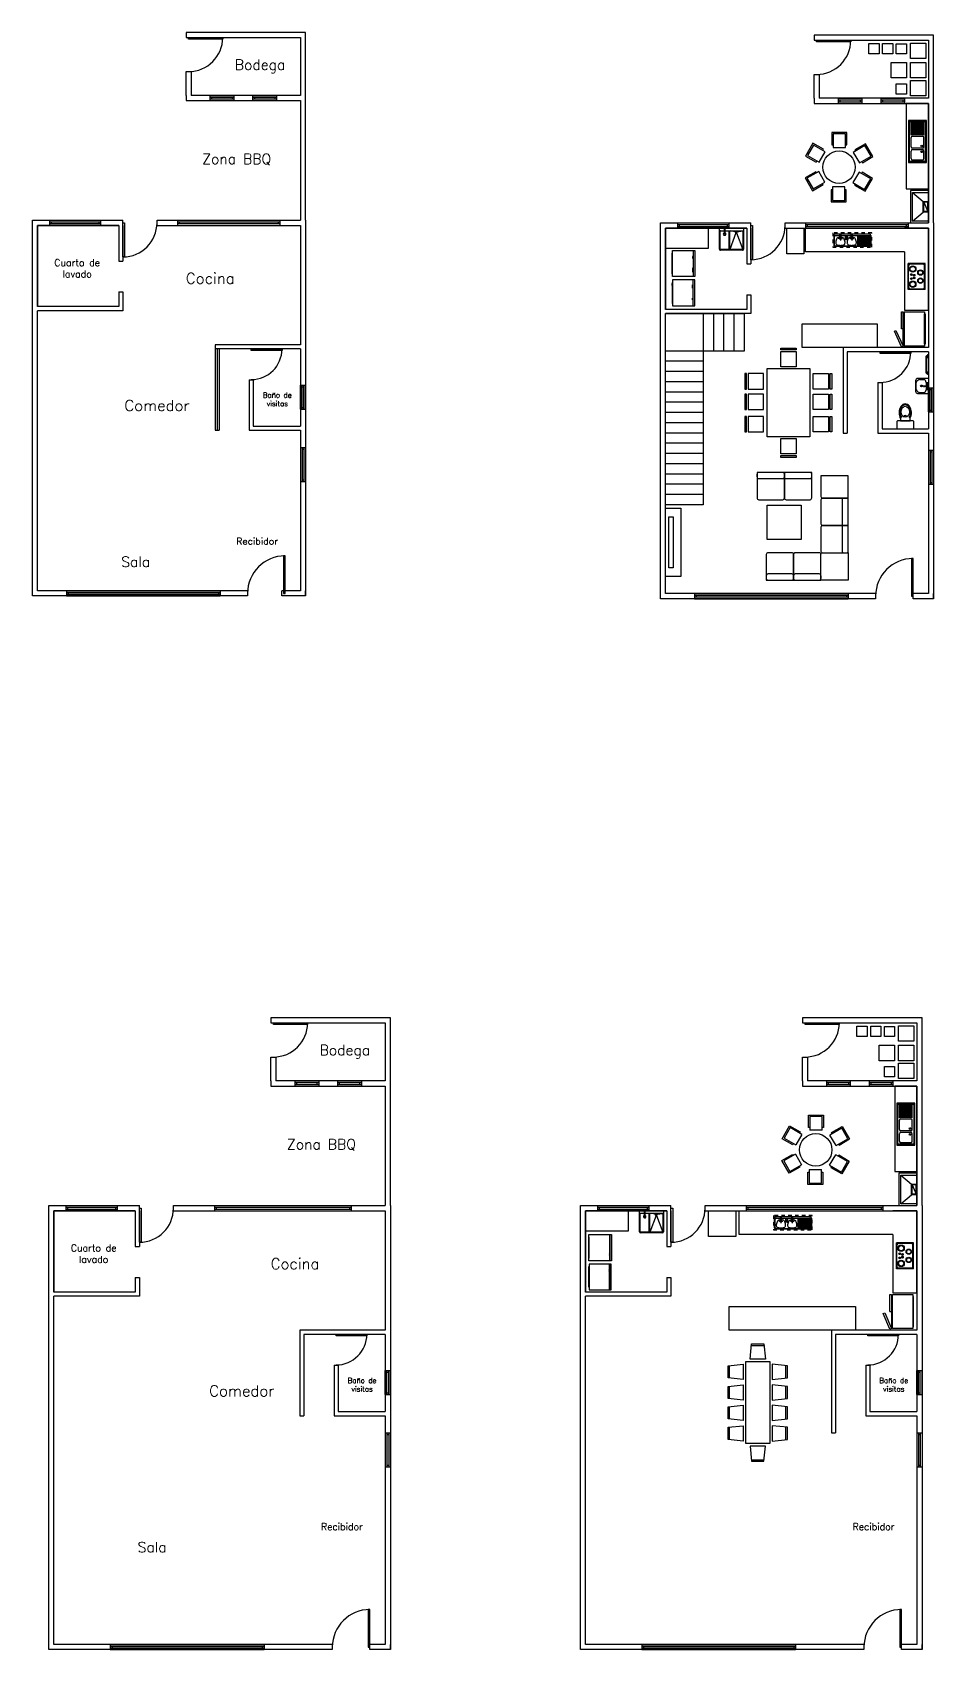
# Model space of a CAD drawing. Extents: x 4.6 to 31, y 7.2 to 54.5.
import ezdxf

# ---------------------------------------------------------------- set-up
doc = ezdxf.new("R2010")
doc.units = 0
doc.header["$MEASUREMENT"] = 0
for name, pattern in [('0', [0]), ('AI9-LType1', [0.879429, 0.586286, -0.293143]), ('DASHED', [19.05, 12.7, -6.35])]:
    doc.linetypes.add(name, pattern=pattern)
for name, color, linetype in [('Cajas bodega', 12, 'Continuous'), ('Gradas', 252, 'Continuous'), ('MUEBLE', 8, 'Continuous'), ('Muebles Comedor', 170, 'Continuous'), ('Muebles Zona BBQ', 42, 'Continuous'), ('Muebles_baño', 211, 'Continuous'), ('Muebles_cocina', 200, 'Continuous'), ('Muebles_cuarto_lavado', 230, 'Continuous'), ('Muebles_sala', 90, 'Continuous'), ('Puertas', 2, 'DASHED'), ('Windows', 140, 'Continuous')]:
    doc.layers.add(name, color=color, linetype=linetype)
doc.styles.add('Nombres_lugares', font='RomanS')

msp = doc.modelspace()

# ---------------------------------------------------------------- texts
at = {"attachment_point": 1, "style": 'Nombres_lugares'}
for s, insert, char_height, width in [('Bodega', (10.552, 53.752), 0.3, 1.77078), ('Zona BBQ', (9.598, 50.994, 0.283), 0.3, 2.36104), ('{\\pqc;Cuarto de lavado}', (5.15, 47.907), 0.2, 1.57403), ('{\\pqc;Cocina}', (8.993, 47.507, 0.283), 0.32, 1.67896), ('{Comedor\\P}', (7.319, 43.785), 0.32, 2.30857), ('{\\pqc;Baño de visitas}', (11.255, 44.004), 0.15, 1.08214), ('{\\pqc;Recibidor}', (10.485, 39.752), 0.2, 1.44286), ('Sala', (7.226, 39.2), 0.3, 0.98377), ('Bodega', (13.035, 24.904, -0.283), 0.3, 1.77078), ('Zona BBQ', (12.08, 22.146), 0.3, 2.36104), ('{\\pqc;Cuarto de lavado}', (5.633, 19.059, -0.283), 0.2, 1.57403), ('{\\pqc;Cocina}', (11.476, 18.659), 0.32, 1.67896), ('{\\pqc;Baño de visitas}', (13.738, 15.156, -0.283), 0.15, 1.08214), ('{\\pqc;Baño de visitas}', (29.303, 15.156), 0.15, 1.08214), ('{Comedor\\P}', (9.802, 14.937, -0.283), 0.32, 2.30857), ('{\\pqc;Recibidor}', (12.968, 10.904, -0.283), 0.2, 1.44286), ('{\\pqc;Recibidor}', (28.533, 10.904), 0.2, 1.44286), ('Sala', (7.708, 10.352, -0.283), 0.3, 0.98377)]:
    msp.add_mtext(s, dxfattribs=dict(at, insert=insert, char_height=char_height, width=width))

# ---------------------------------------------------------------- blocks, each defined once
blk = doc.blocks.new('37')
at = {"color": 0, "linetype": '0'}
for p, q in [((4838.7, 13566.1), (4762.7, 13566.1)), ((4762.7, 13566.1), (4762.7, 13516.1)), ((4764.4, 13560.1), (4764.4, 13522)), ((4832.7, 13564.4), (4768.6, 13564.4)), ((4837, 13560.1), (4837, 13522)), ((4838.7, 13566.1), (4838.7, 13516.1)), ((4838.7, 13516.1), (4762.7, 13516.1)), ((4832.7, 13517.8), (4768.6, 13517.8)), ((4794.4, 13527.8), (4794.3, 13527.9)), ((4794.4, 13523.7), (4794.3, 13523.6)), ((4795, 13527.8), (4795.1, 13527.9)), ((4795, 13523.7), (4795.1, 13523.6)), ((4796.4, 13535.8), (4796.3, 13535.9)), ((4796.4, 13531.7), (4796.3, 13531.6)), ((4797, 13535.8), (4797.1, 13535.9)), ((4797, 13531.7), (4797.1, 13531.6)), ((4804.4, 13535.8), (4804.3, 13535.9)), ((4804.4, 13531.7), (4804.3, 13531.6)), ((4805, 13535.8), (4805.1, 13535.9)), ((4805, 13531.7), (4805.1, 13531.6)), ((4806.4, 13527.8), (4806.3, 13527.9)), ((4806.4, 13523.7), (4806.3, 13523.6)), ((4807, 13527.8), (4807.1, 13527.9)), ((4807, 13523.7), (4807.1, 13523.6))]:
    blk.add_line(p, q, dxfattribs=at)
for centre, radius in [((4788.7, 13552.4), 7.96), ((4788.7, 13552.4), 6.26), ((4812.7, 13552.4), 7.96), ((4812.7, 13552.4), 6.26), ((4778.4, 13529.8), 9.37), ((4778.4, 13529.8), 7.67), ((4794.7, 13525.8), 2.5), ((4794.7, 13525.8), 2.18), ((4796.7, 13533.8), 2.5), ((4796.7, 13533.8), 2.18), ((4804.7, 13533.8), 2.5), ((4804.7, 13533.8), 2.18), ((4806.7, 13525.8), 2.5), ((4806.7, 13525.8), 2.18), ((4823, 13529.8), 9.37), ((4823, 13529.8), 7.67)]:
    blk.add_circle(centre, radius, dxfattribs=at)
for centre, radius, start, end in [((4768.6, 13560.1), 4.25, 90, 180), ((4832.7, 13560.1), 4.25, 0, 90), ((4768.6, 13522), 4.25, 180, 270), ((4817.2, 13525.8), 23, 174.6599, 185.3401), ((4817.2, 13525.8), 22.9, 174.8519, 185.1481), ((4794.7, 13525.8), 2.08, 81.5049, 98.4951), ((4794.7, 13525.8), 2.08, 261.5049, 278.4951), ((4772.1, 13525.8), 22.9, 354.8519, 5.1481), ((4772.1, 13525.8), 23, 354.6599, 5.3401), ((4819.2, 13533.8), 23, 174.6599, 185.3401), ((4819.2, 13533.8), 22.9, 174.8519, 185.1481), ((4796.7, 13533.8), 2.08, 81.5049, 98.4951), ((4796.7, 13533.8), 2.08, 261.5049, 278.4951), ((4774.1, 13533.8), 22.9, 354.8519, 5.1481), ((4774.1, 13533.8), 23, 354.6599, 5.3401), ((4827.2, 13533.8), 23, 174.6599, 185.3401), ((4827.2, 13533.8), 22.9, 174.8519, 185.1481), ((4804.7, 13533.8), 2.08, 81.5049, 98.4951), ((4804.7, 13533.8), 2.08, 261.5049, 278.4951), ((4782.1, 13533.8), 22.9, 354.8519, 5.1481), ((4782.1, 13533.8), 23, 354.6599, 5.3401), ((4829.2, 13525.8), 23, 174.6599, 185.3401), ((4829.2, 13525.8), 22.9, 174.8519, 185.1481), ((4806.7, 13525.8), 2.08, 81.5049, 98.4951), ((4806.7, 13525.8), 2.08, 261.5049, 278.4951), ((4784.1, 13525.8), 22.9, 354.8519, 5.1481), ((4784.1, 13525.8), 23, 354.6599, 5.3401), ((4832.7, 13522), 4.25, 270, 0)]:
    blk.add_arc(centre, radius, start, end, dxfattribs=at)
blk = doc.blocks.new('REFRI-07')
at = {"layer": 'MUEBLE'}
for p, q in [((0.446, 0), (-0.446, 0)), ((-0.446, 0), (-0.446, -0.023)), ((0.446, -0.023), (0.446, 0)), ((-0.501, -0.023), (0.499, -0.023)), ((-0.501, -0.618), (-0.501, -0.023)), ((0.499, -0.023), (0.499, -0.618)), ((0.499, -0.618), (-0.501, -0.618)), ((-0.501, -0.643), (0.474, -0.643)), ((-0.501, -0.693), (-0.501, -0.643)), ((-0.001, -0.693), (-0.501, -0.693)), ((-0.476, -0.618), (-0.476, -0.643)), ((-0.001, -0.693), (-0.001, -0.643)), ((0.039, -0.839), (0.499, -0.643)), ((0.059, -0.885), (0.039, -0.839)), ((0.519, -0.689), (0.059, -0.885)), ((0.474, -0.618), (0.474, -0.643)), ((0.499, -0.643), (0.519, -0.689))]:
    blk.add_line(p, q, dxfattribs=at)
blk = doc.blocks.new('21')
at = {"color": 0, "linetype": 'AI9-LType1'}
for p, q in [((3814.3, 13483.2), (3814.3, 13412.9)), ((4001.9, 13483.2), (3814.3, 13483.2)), ((4001.9, 13412.9), (4001.9, 13483.2)), ((3814.3, 13412.9), (4001.9, 13412.9))]:
    blk.add_line(p, q, dxfattribs=at)
at = {"color": 0}
for p, q in [((3817.6, 13425.6), (3817.6, 13472.1)), ((3821.1, 13430.4), (3821.1, 13471.8)), ((3884.9, 13468.9), (3822.4, 13469)), ((3884.9, 13465.1), (3822.4, 13465.2)), ((3884.9, 13461.3), (3822.4, 13461.4)), ((3884.9, 13472.7), (3823.2, 13472.8)), ((3825.2, 13479.7), (3990.1, 13479.7)), ((3989.2, 13476.7), (3826, 13476.7)), ((3994.1, 13471.8), (3994.1, 13430.4)), ((3997.7, 13425.6), (3997.7, 13472.1)), ((3884.9, 13457.5), (3822.4, 13457.6)), ((3884.9, 13453.6), (3822.4, 13453.7)), ((3884.9, 13449.8), (3822.4, 13449.9)), ((3884.9, 13446), (3822.4, 13446.1)), ((3884.9, 13442.2), (3822.4, 13442.3)), ((3884.9, 13438.4), (3822.4, 13438.5)), ((3884.9, 13434.6), (3822.4, 13434.7)), ((3822.4, 13430.9), (3884.9, 13430.8)), ((3990.1, 13417.9), (3825.2, 13417.9)), ((3989.2, 13425.5), (3826, 13425.5)), ((3906.5, 13440.6), (3900.8, 13440.6)), ((3910.8, 13444.9), (3910.8, 13450.6)), ((3910.8, 13436.3), (3910.8, 13430.6)), ((3910.8, 13418.6), (3910.8, 13429.5)), ((3915.1, 13440.6), (3920.8, 13440.6)), ((3933.6, 13429.8), (3933.6, 13444.7)), ((3934.8, 13445.8), (3941.7, 13445.8)), ((3941.7, 13428.6), (3934.8, 13428.6)), ((3942.9, 13429.8), (3942.9, 13444.7)), ((3961.4, 13440.6), (3955.7, 13440.6)), ((3965.7, 13444.9), (3965.7, 13450.6)), ((3965.7, 13436.3), (3965.7, 13430.6)), ((3965.7, 13418.6), (3965.7, 13429.5)), ((3970, 13440.6), (3975.7, 13440.6))]:
    blk.add_line(p, q, dxfattribs=at)
for centre, radius in [((3910.8, 13440.6), 4.3), ((3910.8, 13422), 2.42), ((3910.8, 13440.6), 1.72), ((3938.3, 13437.4), 3.11), ((3938.3, 13437.4), 1.99), ((3965.7, 13440.6), 4.3), ((3965.7, 13422), 2.42), ((3965.7, 13440.6), 1.72)]:
    blk.add_circle(centre, radius, dxfattribs=at)
for points in [[(3825.2, 13479.7), (3821, 13479.7), (3817.6, 13476.3), (3817.6, 13472.1)], [(3826, 13476.7), (3823.3, 13476.7), (3821.1, 13474.5), (3821.1, 13471.8)], [(3889.1, 13464.6), (3888.1, 13462.5), (3887.8, 13460.1), (3888.3, 13457.8)], [(3891.7, 13469), (3890.4, 13467.8), (3889.5, 13466.3), (3889.1, 13464.6)], [(3906.4, 13473.4), (3901.2, 13473.3), (3896.1, 13471.7), (3891.7, 13469)], [(3908, 13473.6), (3907.5, 13473.6), (3906.9, 13473.4), (3906.4, 13473.3)], [(3915.3, 13473.4), (3912.9, 13473.8), (3910.5, 13473.9), (3908, 13473.6)], [(3930, 13469), (3925.6, 13471.7), (3920.6, 13473.3), (3915.3, 13473.4)], [(3932.7, 13464.6), (3932.2, 13466.3), (3931.3, 13467.8), (3930, 13469)], [(3933.4, 13457.8), (3933.9, 13460.1), (3933.6, 13462.5), (3932.7, 13464.6)], [(3943.8, 13464.6), (3942.9, 13462.5), (3942.6, 13460.1), (3943.1, 13457.8)], [(3946.4, 13469), (3945.2, 13467.8), (3944.3, 13466.3), (3943.8, 13464.6)], [(3961.1, 13473.4), (3955.9, 13473.3), (3950.8, 13471.7), (3946.4, 13469)], [(3968.4, 13473.6), (3966, 13473.9), (3963.5, 13473.8), (3961.1, 13473.4)], [(3970.1, 13473.3), (3969.5, 13473.4), (3969, 13473.6), (3968.4, 13473.6)], [(3984.8, 13469), (3980.4, 13471.7), (3975.3, 13473.3), (3970.1, 13473.4)], [(3987.4, 13464.6), (3986.9, 13466.3), (3986, 13467.8), (3984.8, 13469)], [(3988.1, 13457.8), (3988.6, 13460.1), (3988.4, 13462.5), (3987.4, 13464.6)], [(3994.1, 13471.8), (3994.1, 13474.5), (3991.9, 13476.7), (3989.2, 13476.7)], [(3997.7, 13472.1), (3997.7, 13476.3), (3994.3, 13479.7), (3990.1, 13479.7)], [(3817.6, 13425.6), (3817.6, 13421.4), (3821, 13417.9), (3825.2, 13417.9)], [(3821.1, 13430.4), (3821.1, 13427.7), (3823.3, 13425.5), (3826, 13425.5)], [(3888.3, 13457.8), (3889.1, 13451.7), (3891, 13445.8), (3894, 13440.4)], [(3894, 13440.4), (3897.1, 13437.3), (3901, 13435.2), (3905.2, 13434.2)], [(3905.2, 13434.2), (3908.9, 13433.1), (3912.8, 13433.1), (3916.5, 13434.2)], [(3916.5, 13434.2), (3920.7, 13435.2), (3924.6, 13437.3), (3927.7, 13440.4)], [(3927.7, 13440.4), (3930.7, 13445.8), (3932.6, 13451.7), (3933.4, 13457.8)], [(3934.8, 13445.8), (3934.1, 13445.8), (3933.6, 13445.3), (3933.6, 13444.7)], [(3933.6, 13429.8), (3933.6, 13429.2), (3934.1, 13428.6), (3934.8, 13428.6)], [(3942.9, 13444.7), (3942.9, 13445.3), (3942.3, 13445.8), (3941.7, 13445.8)], [(3941.7, 13428.6), (3942.3, 13428.6), (3942.9, 13429.2), (3942.9, 13429.8)], [(3943.1, 13457.8), (3943.8, 13451.7), (3945.8, 13445.8), (3948.7, 13440.4)], [(3948.7, 13440.4), (3951.8, 13437.3), (3955.7, 13435.2), (3959.9, 13434.2)], [(3959.9, 13434.2), (3963.6, 13433.1), (3967.6, 13433.1), (3971.3, 13434.2)], [(3971.3, 13434.2), (3975.5, 13435.2), (3979.4, 13437.3), (3982.5, 13440.4)], [(3982.5, 13440.4), (3985.4, 13445.8), (3987.4, 13451.7), (3988.1, 13457.8)], [(3989.2, 13425.5), (3991.9, 13425.5), (3994.1, 13427.7), (3994.1, 13430.4)], [(3990.1, 13417.9), (3994.3, 13417.9), (3997.7, 13421.4), (3997.7, 13425.6)]]:
    blk.add_open_spline(points, degree=3, dxfattribs=at)
blk = doc.blocks.new('ME-7')
at = {"layer": 'MUEBLE'}
for p, q in [((-1.34, 0.726), (-1.065, 1.203)), ((-1.065, 1.203), (-0.675, 0.978)), ((-0.362, 1.144), (-0.362, 1.594)), ((-0.362, 1.594), (0.188, 1.594)), ((-0.312, 1.544), (-0.312, 1.044)), ((0.138, 1.544), (-0.312, 1.544)), ((0.138, 1.044), (0.138, 1.544)), ((0.188, 1.594), (0.188, 1.144)), ((-0.95, 0.501), (-1.34, 0.726)), ((-1.046, 1.134), (-1.271, 0.745)), ((-1.271, 0.745), (-0.838, 0.495)), ((-0.613, 0.884), (-1.046, 1.134)), ((-0.613, 0.884), (-0.838, 0.495)), ((-0.675, 0.978), (-0.7, 0.934)), ((-0.312, 1.144), (-0.362, 1.144)), ((0.138, 1.044), (-0.312, 1.044)), ((0.188, 1.144), (0.138, 1.144)), ((0.86, 1.112), (0.427, 0.862)), ((0.652, 0.473), (0.427, 0.862)), ((0.488, 0.956), (0.878, 1.181)), ((0.513, 0.912), (0.488, 0.956)), ((0.652, 0.473), (1.085, 0.723)), ((1.153, 0.704), (0.763, 0.479)), ((1.085, 0.723), (0.86, 1.112)), ((0.878, 1.181), (1.153, 0.704)), ((-1.352, -0.078), (-0.963, 0.147)), ((-0.851, 0.154), (-1.284, -0.096)), ((-0.963, 0.147), (-0.938, 0.104)), ((-0.925, 0.545), (-0.95, 0.501)), ((-0.851, 0.154), (-0.626, -0.236)), ((0.414, -0.258), (0.639, 0.132)), ((1.072, -0.118), (0.639, 0.132)), ((0.726, 0.082), (0.751, 0.125)), ((0.763, 0.479), (0.738, 0.523)), ((0.751, 0.125), (1.14, -0.1)), ((-1.077, -0.554), (-1.352, -0.078)), ((-1.284, -0.096), (-1.059, -0.486)), ((-0.688, -0.329), (-1.077, -0.554)), ((-1.059, -0.486), (-0.626, -0.236)), ((-0.713, -0.286), (-0.688, -0.329)), ((-0.387, -0.967), (-0.387, -0.517)), ((-0.387, -0.517), (-0.337, -0.517)), ((-0.337, -0.417), (-0.337, -0.917)), ((-0.337, -0.417), (0.113, -0.417)), ((0.113, -0.917), (0.113, -0.417)), ((0.113, -0.517), (0.163, -0.517)), ((0.163, -0.517), (0.163, -0.967)), ((0.414, -0.258), (0.847, -0.508)), ((0.476, -0.351), (0.501, -0.308)), ((0.865, -0.576), (0.476, -0.351)), ((0.847, -0.508), (1.072, -0.118)), ((1.14, -0.1), (0.865, -0.576)), ((0.163, -0.967), (-0.387, -0.967)), ((-0.337, -0.917), (0.113, -0.917))]:
    blk.add_line(p, q, dxfattribs=at)
blk.add_circle((-0.1, 0.313), 0.6, dxfattribs=at)
blk = doc.blocks.new('MESA-23')
at = {"layer": 'MUEBLE'}
for p, q in [((-1.122, 0.426), (-1.075, 0.869)), ((-1.079, 0.826), (-0.715, 0.826)), ((-1.075, 0.869), (-0.72, 0.869)), ((-0.72, 0.869), (-0.672, 0.426)), ((-0.522, 0.426), (-0.475, 0.869)), ((-0.479, 0.826), (-0.115, 0.826)), ((-0.475, 0.869), (-0.12, 0.869)), ((-0.12, 0.869), (-0.072, 0.426)), ((0.078, 0.426), (0.125, 0.869)), ((0.121, 0.826), (0.485, 0.826)), ((0.125, 0.869), (0.48, 0.869)), ((0.48, 0.869), (0.528, 0.426)), ((0.678, 0.426), (0.725, 0.869)), ((0.721, 0.826), (1.085, 0.826)), ((0.725, 0.869), (1.08, 0.869)), ((1.08, 0.869), (1.128, 0.426)), ((-1.272, 0.226), (-1.715, 0.179)), ((-1.715, 0.179), (-1.715, -0.176)), ((-1.672, 0.183), (-1.672, -0.181)), ((-1.272, -0.224), (-1.272, 0.226)), ((-1.197, 0.351), (1.203, 0.351)), ((-1.197, -0.349), (-1.197, 0.351)), ((-0.672, 0.426), (-1.122, 0.426)), ((-0.072, 0.426), (-0.522, 0.426)), ((0.528, 0.426), (0.078, 0.426)), ((1.128, 0.426), (0.678, 0.426)), ((1.203, 0.351), (1.203, -0.349)), ((1.278, 0.226), (1.721, 0.179)), ((1.278, -0.224), (1.278, 0.226)), ((1.678, 0.183), (1.678, -0.181)), ((1.721, 0.179), (1.721, -0.176)), ((-1.715, -0.176), (-1.272, -0.224)), ((1.203, -0.349), (-1.197, -0.349)), ((-1.122, -0.424), (-1.075, -0.867)), ((-0.672, -0.424), (-1.122, -0.424)), ((-0.72, -0.867), (-0.672, -0.424)), ((-0.522, -0.424), (-0.475, -0.867)), ((-0.072, -0.424), (-0.522, -0.424)), ((-0.12, -0.867), (-0.072, -0.424)), ((0.528, -0.424), (0.078, -0.424)), ((0.078, -0.424), (0.125, -0.867)), ((0.48, -0.867), (0.528, -0.424)), ((0.678, -0.424), (0.725, -0.867)), ((1.128, -0.424), (0.678, -0.424)), ((1.08, -0.867), (1.128, -0.424)), ((1.721, -0.176), (1.278, -0.224)), ((-1.079, -0.824), (-0.715, -0.824)), ((-1.075, -0.867), (-0.72, -0.867)), ((-0.479, -0.824), (-0.115, -0.824)), ((-0.475, -0.867), (-0.12, -0.867)), ((0.121, -0.824), (0.485, -0.824)), ((0.125, -0.867), (0.48, -0.867)), ((0.721, -0.824), (1.085, -0.824)), ((0.725, -0.867), (1.08, -0.867))]:
    blk.add_line(p, q, dxfattribs=at)
blk = doc.blocks.new('ME-23')
at = {"layer": 'MUEBLE'}
blk.add_blockref('MESA-23', (0.046, 0.032), dxfattribs=at)
blk = doc.blocks.new('47')
at = {"color": 0, "linetype": '0'}
for p, q in [((5023.4, 14065.4), (4933.4, 14065.4)), ((4933.4, 14065.4), (4933.4, 14015.4)), ((4938.5, 14020.4), (4938.5, 14065.4)), ((4938.5, 14020.4), (4963.5, 14050.4)), ((4963.5, 14050.4), (4963.5, 14065.4)), ((4993.5, 14050.4), (4963.5, 14050.4)), ((4965.5, 14052.4), (4991.5, 14063.4)), ((4991.5, 14063.4), (4965.5, 14063.4)), ((4965.5, 14063.4), (4965.5, 14052.4)), ((4965.5, 14052.4), (4965.5, 14052.4)), ((4991.5, 14052.4), (4965.5, 14052.4)), ((4991.5, 14063.4), (4991.5, 14052.4)), ((4993.5, 14065.4), (4993.5, 14050.4)), ((5018.5, 14020.4), (4993.5, 14050.4)), ((5018.5, 14065.4), (5018.5, 14020.4)), ((5023.4, 14015.4), (5023.4, 14065.4)), ((4933.4, 14015.4), (5023.4, 14015.4)), ((5018.5, 14020.4), (4938.5, 14020.4))]:
    blk.add_line(p, q, dxfattribs=at)
blk = doc.blocks.new('10')
at = {"color": 0}
for p, q in [((3826.3, 14051.5), (3826.3, 13981.1)), ((3990.4, 14051.5), (3826.3, 14051.5)), ((3829.8, 13988.1), (3829.8, 14044.4)), ((3983.4, 14047.9), (3833.3, 14047.9)), ((3883.4, 14041), (3833.3, 14041)), ((3883.4, 14038), (3833.3, 14038)), ((3883.4, 14035.1), (3833.3, 14035.1)), ((3883.4, 14032.2), (3833.3, 14032.2)), ((3883.4, 14029.2), (3833.3, 14029.2)), ((3883.4, 14026.3), (3833.3, 14026.3)), ((3883.4, 14023.4), (3833.3, 14023.4)), ((3883.4, 14020.4), (3833.3, 14020.4)), ((3883.4, 14017.5), (3833.3, 14017.5)), ((3887.3, 13996.9), (3887.3, 14035.3)), ((3928.6, 14041.2), (3893.1, 14041.2)), ((3934.4, 14035.3), (3934.4, 13996.9)), ((3939.7, 13996.9), (3939.7, 14035.3)), ((3975.1, 14041.2), (3945.5, 14041.2)), ((3981, 14035.3), (3981, 13996.9)), ((3986.9, 14044.4), (3986.9, 13988.1)), ((3990.4, 13981.1), (3990.4, 14051.5)), ((3826.3, 13981.1), (3990.4, 13981.1)), ((3883.4, 14014.5), (3833.3, 14014.5)), ((3883.4, 14011.6), (3833.3, 14011.6)), ((3883.4, 14008.7), (3833.3, 14008.7)), ((3883.4, 14005.7), (3833.3, 14005.7)), ((3883.4, 14002.8), (3833.3, 14002.8)), ((3883.4, 13999.8), (3833.3, 13999.8)), ((3883.4, 13996.9), (3833.3, 13996.9)), ((3883.4, 13994), (3833.3, 13994)), ((3883.4, 13991), (3833.3, 13991)), ((3983.4, 13984.6), (3833.3, 13984.6)), ((3928.6, 13991), (3893.1, 13991)), ((3975.1, 13991), (3945.5, 13991))]:
    blk.add_line(p, q, dxfattribs=at)
for centre in [(3925.8, 14033.1), (3948.3, 14033.1)]:
    blk.add_circle(centre, 3.53, dxfattribs=at)
for points in [[(3833.3, 14047.9), (3831.4, 14047.9), (3829.8, 14046.4), (3829.8, 14044.4)], [(3893.1, 14041.2), (3889.9, 14041.2), (3887.3, 14038.5), (3887.3, 14035.3)], [(3934.4, 14035.3), (3934.4, 14038.5), (3931.8, 14041.2), (3928.6, 14041.2)], [(3945.5, 14041.2), (3942.3, 14041.2), (3939.7, 14038.5), (3939.7, 14035.3)], [(3981, 14035.3), (3981, 14038.5), (3978.3, 14041.2), (3975.1, 14041.2)], [(3986.9, 14044.4), (3986.9, 14046.4), (3985.3, 14047.9), (3983.4, 14047.9)], [(3829.8, 13988.1), (3829.8, 13986.2), (3831.4, 13984.6), (3833.3, 13984.6)], [(3887.3, 13996.9), (3887.3, 13993.7), (3889.9, 13991), (3893.1, 13991)], [(3928.6, 13991), (3931.8, 13991), (3934.4, 13993.7), (3934.4, 13996.9)], [(3939.7, 13996.9), (3939.7, 13993.7), (3942.3, 13991), (3945.5, 13991)], [(3975.1, 13991), (3978.3, 13991), (3981, 13993.7), (3981, 13996.9)], [(3983.4, 13984.6), (3985.3, 13984.6), (3986.9, 13986.2), (3986.9, 13988.1)]]:
    blk.add_open_spline(points, degree=3, dxfattribs=at)
blk = doc.blocks.new('FRE-04')
for p, q in [((-0.332, -0.619), (-0.332, 0.001)), ((-0.332, 0.001), (0.368, 0.001)), ((0.368, 0.001), (0.368, -0.619)), ((-0.312, -0.619), (-0.312, -0.084)), ((-0.302, -0.074), (-0.197, -0.074)), ((-0.197, -0.035), (-0.197, -0.079)), ((-0.197, -0.079), (-0.197, -0.153)), ((-0.173, -0.029), (-0.191, -0.029)), ((-0.191, -0.159), (-0.173, -0.159)), ((-0.167, -0.153), (-0.167, -0.035)), ((-0.167, -0.074), (-0.062, -0.074)), ((-0.052, -0.619), (-0.052, -0.084)), ((-0.052, -0.114), (-0.032, -0.114)), ((-0.032, -0.198), (-0.052, -0.198)), ((-0.032, -0.619), (-0.032, -0.084)), ((0.151, -0.138), (-0.029, -0.625)), ((0.131, -0.104), (-0.027, -0.075)), ((-0.022, -0.074), (0.338, -0.074)), ((0.165, -0.138), (0.347, -0.623)), ((0.185, -0.104), (0.345, -0.076)), ((0.348, -0.084), (0.348, -0.619)), ((-0.062, -0.629), (-0.302, -0.629)), ((0.338, -0.649), (-0.302, -0.649)), ((0.338, -0.629), (-0.022, -0.629))]:
    blk.add_line(p, q)
for radius in [0.0278, 0.0162]:
    blk.add_circle((0.158, -0.111), radius)
for centre, radius, start, end in [((-0.302, -0.084), 0.01, 90, 180), ((-0.183, -0.173), 0.0371, 112.0718, 64.3207), ((-0.183, -0.173), 0.0284, 119.3493, 55.5826), ((-0.191, -0.035), 0.006, 90, 180), ((-0.191, -0.153), 0.006, 180, 270), ((-0.173, -0.035), 0.006, 0, 90), ((-0.173, -0.153), 0.006, 270, 0), ((-0.062, -0.084), 0.01, 360, 90), ((-0.022, -0.084), 0.01, 90, 180), ((0.338, -0.084), 0.01, 360, 90), ((-0.302, -0.619), 0.03, 180, 270), ((-0.302, -0.619), 0.01, 180, 270), ((-0.062, -0.619), 0.01, 270, 360), ((-0.022, -0.619), 0.01, 180, 270), ((0.338, -0.619), 0.03, 270, 0), ((0.338, -0.619), 0.01, 270, 360)]:
    blk.add_arc(centre, radius, start, end)
blk = doc.blocks.new('DRYER')
at = {"extrusion": (1, 0, 0)}
for p, q in [((3, -6.5, 39.5), (3, -6.5, 38.5)), ((3, -7.5, 39.5), (3, -7.5, 38.5)), ((3, -8.5, 39.5), (3, -8.5, 38.5))]:
    blk.add_line(p, q, dxfattribs=at)
for points, elevation in [([(0, -15), (26, -15), (26, 15), (0, 15)], 1), ([(0, -15), (2, -15), (2, 15), (0, 15)], 36)]:
    blk.add_lwpolyline(points, close=True, dxfattribs=dict(elevation=elevation))
at = {"extrusion": (1, 0, 0), "elevation": 2}
blk.add_lwpolyline([(-9.5, 38.5), (-5.5, 38.5), (-5.5, 39.5), (-9.5, 39.5)], close=True, dxfattribs=at)
at = {"extrusion": (1, 0, 0), "const_width": 1, "elevation": 26.1}
blk.add_lwpolyline([(-10, 26.5), (-10, 21.5)], dxfattribs=at)
at = {"extrusion": (1, 0, 0)}
for radius in [2, 1]:
    blk.add_circle((7, 39, 2), radius, dxfattribs=at)
for points in [[(0, -15, 42), (2, -15, 42), (2, 15, 42), (0, 15, 42)], [(26, -15, 36), (26, 15, 36), (2, 15, 36), (2, -15, 36)], [(26.1, -12, 33), (26.1, -12, 15), (26.1, 12, 15), (26.1, 12, 33)], [(2, -9.5, 39.5), (2, -9.5, 38.5), (2, -5.5, 38.5), (2, -5.5, 39.5)]]:
    blk.add_3dface(points)
blk = doc.blocks.new('LVDO-06')
at = {"linetype": 'Continuous', "xscale": -0.02539999999999999, "yscale": 0.02539999999999999, "zscale": 0.02539999999999999, "rotation": 270}
blk.add_blockref('DRYER', (0, 0, -0.025), dxfattribs=at)
blk = doc.blocks.new('LAV-14')
for p, q in [((0.114, 0.22), (-0.206, 0.22)), ((-0.206, -0.22), (-0.206, 0.22)), ((-0.196, 0.108), (-0.196, 0.058)), ((-0.146, 0.108), (-0.196, 0.108)), ((-0.196, 0.058), (-0.146, 0.058)), ((-0.146, 0.058), (-0.146, 0.108)), ((-0.133, 0.022), (-0.133, 0.112)), ((-0.073, 0.197), (0.044, 0.197)), ((0.154, 0.112), (0.154, -0.105)), ((0.174, -0.16), (0.174, 0.16)), ((-0.206, -0.22), (0.114, -0.22)), ((-0.146, -0.042), (-0.196, -0.042)), ((-0.196, -0.042), (-0.196, -0.092)), ((-0.196, -0.092), (-0.146, -0.092)), ((-0.146, -0.092), (-0.146, -0.042)), ((-0.133, -0.105), (-0.133, -0.017)), ((0.044, -0.19), (-0.073, -0.19))]:
    blk.add_line(p, q)
for points in [[(-0.191, -0.023), (-0.191, 0.027), (-0.056, 0.016), (-0.055, -0.007), (-0.19, -0.023)], [(-0.19, 0.027), (-0.179, 0.011), (-0.158, 0.011)], [(-0.055, 0.015), (-0.059, 0.012), (-0.089, 0.012)], [(-0.19, -0.023), (-0.179, -0.009), (-0.157, -0.007)], [(-0.055, -0.009), (-0.06, -0.004), (-0.091, -0.004)]]:
    blk.add_lwpolyline(points)
for centre, radius in [((-0.171, 0.083), 0.025), ((-0.171, 0.083), 0.018), ((-0.167, 0.001), 0.00737), ((-0.001, 0.001), 0.0272), ((-0.001, 0.001), 0.0211), ((-0.171, -0.067), 0.025), ((-0.171, -0.067), 0.018)]:
    blk.add_circle(centre, radius)
for centre, radius, start, end in [((-0.047, 0.115), 0.0858, 107.4511, 182.1137), ((0.021, 0.053), 0.146, 23.9281, 80.6834), ((0.114, 0.16), 0.06, 0, 90), ((-0.047, -0.108), 0.0858, 177.8863, 252.5489), ((0.021, -0.046), 0.146, 279.3166, 336.0719), ((0.114, -0.16), 0.06, 270, 0)]:
    blk.add_arc(centre, radius, start, end)
blk = doc.blocks.new('AXE-11')
for p, q in [((-0.1975, -0.003), (-0.2725, -0.003)), ((-0.2725, -0.003), (-0.2725, -0.028)), ((-0.2725, -0.028), (-0.25375, -0.04675)), ((-0.2725, -0.028), (-0.1975, -0.028)), ((-0.2475, -0.04675), (-0.25375, -0.04675)), ((-0.2475, -0.04675), (-0.21625, -0.04675)), ((-0.1975, -0.028), (-0.21625, -0.04675)), ((-0.21, -0.05925), (0.24234, -0.05925)), ((-0.21, -0.08425), (0.24, -0.08425)), ((-0.1975, -0.028), (-0.1975, -0.003)), ((0.2275, -0.028), (0.2275, -0.003)), ((0.2275, -0.003), (0.3025, -0.003)), ((0.3025, -0.028), (0.2275, -0.028)), ((0.2275, -0.028), (0.24625, -0.04675)), ((0.2775, -0.04675), (0.24625, -0.04675)), ((0.2775, -0.04675), (0.28375, -0.04675)), ((0.3025, -0.028), (0.28375, -0.04675)), ((0.3025, -0.003), (0.3025, -0.028))]:
    blk.add_line(p, q)
for centre, radius, start, end in [((-0.21, -0.04675), 0.0375, 180, 270), ((-0.21, -0.04675), 0.0125, 180, 270), ((0.24, -0.04675), 0.0125, 270, 0), ((0.24, -0.04675), 0.0375, 270, 0)]:
    blk.add_arc(centre, radius, start, end)

# ---------------------------------------------------------------- linework, layer by layer
for p, q in [((12.624, 54.549, 0.283), (9.124, 54.549, 0.283)), ((9.124, 54.549, 0.283), (9.124, 54.399, 0.283)), ((12.624, 49.049, 0.283), (12.624, 54.549, 0.283)), ((31.012, 54.469, 0.283), (27.512, 54.469, 0.283)), ((27.512, 54.469, 0.283), (27.512, 54.319, 0.283)), ((31.012, 48.969, 0.283), (31.012, 54.469, 0.283)), ((9.124, 54.399, 0.283), (12.474, 54.399, 0.283)), ((12.474, 54.399, 0.283), (12.474, 52.699, 0.283)), ((27.512, 54.319, 0.283), (30.862, 54.319, 0.283)), ((30.862, 54.319, 0.283), (30.862, 52.619, 0.283)), ((9.124, 52.699, 0.283), (9.124, 53.399, 0.283)), ((9.124, 53.399, 0.283), (9.274, 53.399, 0.283)), ((9.274, 53.399, 0.283), (9.274, 52.699, 0.283)), ((27.512, 52.619, 0.283), (27.512, 53.319, 0.283)), ((27.512, 53.319, 0.283), (27.662, 53.319, 0.283)), ((27.662, 53.319, 0.283), (27.662, 52.619, 0.283)), ((9.124, 52.699, 0.283), (9.124, 52.549, 0.283)), ((12.474, 52.699, 0.283), (9.274, 52.699, 0.283)), ((27.512, 52.619, 0.283), (27.512, 52.469, 0.283)), ((30.862, 52.619, 0.283), (27.662, 52.619, 0.283)), ((9.124, 52.549, 0.283), (12.474, 52.549, 0.283)), ((12.474, 52.549, 0.283), (12.474, 49.049, 0.283)), ((27.512, 52.469, 0.283), (30.862, 52.469, 0.283)), ((30.862, 52.469, 0.283), (30.862, 48.969, 0.283)), ((4.624, 38.049, 0.283), (4.624, 49.049, 0.283)), ((4.624, 49.049, 0.283), (7.274, 49.049, 0.283)), ((7.154, 48.899, 0.283), (4.774, 48.899, 0.283)), ((4.774, 48.899, 0.283), (4.774, 46.519, 0.283)), ((4.774, 48.899, 0.283), (7.154, 48.899, 0.283)), ((4.774, 46.519, 0.283), (4.774, 48.899, 0.283)), ((7.154, 48.899, 0.283), (7.154, 47.849, 0.283)), ((7.274, 48.899, 0.283), (7.274, 49.049, 0.283)), ((7.274, 48.899, 0.283), (7.274, 47.849, 0.283)), ((8.274, 48.899, 0.283), (8.274, 49.049, 0.283)), ((8.274, 49.049, 0.283), (12.474, 49.049, 0.283)), ((8.274, 48.899, 0.283), (12.474, 48.899, 0.283)), ((12.474, 48.899, 0.283), (12.474, 45.399, 0.283)), ((12.474, 48.899, 0.283), (12.474, 45.399, 0.283)), ((12.624, 49.049, 0.283), (12.624, 38.049, 0.283)), ((23.012, 37.969, 0.283), (23.012, 48.969, 0.283)), ((23.012, 48.969, 0.283), (25.662, 48.969, 0.283)), ((25.542, 48.819, 0.283), (23.162, 48.819, 0.283)), ((23.162, 48.819, 0.283), (23.162, 46.439, 0.283)), ((23.162, 48.819, 0.283), (25.542, 48.819, 0.283)), ((23.162, 46.439, 0.283), (23.162, 48.819, 0.283)), ((25.542, 48.819, 0.283), (25.542, 47.769, 0.283)), ((25.662, 48.819, 0.283), (25.662, 48.969, 0.283)), ((25.662, 48.819, 0.283), (25.662, 47.769, 0.283)), ((26.662, 48.819, 0.283), (26.662, 48.969, 0.283)), ((26.662, 48.969, 0.283), (30.862, 48.969, 0.283)), ((26.662, 48.819, 0.283), (30.862, 48.819, 0.283)), ((30.862, 48.819, 0.283), (30.862, 45.319, 0.283)), ((30.862, 48.819, 0.283), (30.862, 45.319, 0.283)), ((31.012, 48.969, 0.283), (31.012, 37.969, 0.283)), ((7.154, 47.849, 0.283), (7.274, 47.849, 0.283)), ((25.542, 47.769, 0.283), (25.662, 47.769, 0.283)), ((7.154, 46.949, 0.283), (7.274, 46.949, 0.283)), ((7.154, 46.949, 0.283), (7.154, 46.519, 0.283)), ((7.274, 46.949, 0.283), (7.274, 46.399, 0.283)), ((7.154, 46.519, 0.283), (4.774, 46.519, 0.283)), ((25.542, 46.439, 0.283), (23.162, 46.439, 0.283)), ((25.542, 46.869, 0.283), (25.662, 46.869, 0.283)), ((25.542, 46.869, 0.283), (25.542, 46.439, 0.283)), ((25.662, 46.869, 0.283), (25.662, 46.319, 0.283)), ((7.274, 46.399, 0.283), (4.774, 46.399, 0.283)), ((4.774, 38.199, 0.283), (4.774, 46.399, 0.283)), ((25.662, 46.319, 0.283), (23.162, 46.319, 0.283)), ((23.162, 38.119, 0.283), (23.162, 46.319, 0.283)), ((12.474, 45.399, 0.283), (9.974, 45.399, 0.283)), ((9.974, 45.399, 0.283), (9.974, 42.899, 0.283)), ((10.094, 45.279, 0.283), (9.974, 45.279, 0.283)), ((10.034, 45.279, 0.283), (10.034, 42.899, 0.283)), ((12.474, 45.279, 0.283), (10.094, 45.279, 0.283)), ((10.094, 45.279, 0.283), (10.094, 42.899, 0.283)), ((12.474, 45.279, 0.283), (12.474, 43.019, 0.283)), ((30.862, 45.319, 0.283), (28.362, 45.319, 0.283)), ((28.362, 45.319, 0.283), (28.362, 42.819, 0.283)), ((30.862, 45.199, 0.283), (28.482, 45.199, 0.283)), ((28.482, 45.199, 0.283), (28.482, 42.819, 0.283)), ((30.862, 45.199, 0.283), (30.862, 42.939, 0.283)), ((10.974, 44.379, 0.283), (10.974, 42.899, 0.283)), ((10.974, 44.379, 0.283), (11.094, 44.379, 0.283)), ((11.094, 44.379, 0.283), (11.094, 43.019, 0.283)), ((29.382, 44.299, 0.283), (29.382, 42.819, 0.283)), ((29.382, 44.299, 0.283), (29.502, 44.299, 0.283)), ((29.502, 44.299, 0.283), (29.502, 42.939, 0.283)), ((9.974, 42.899, 0.283), (10.094, 42.899, 0.283)), ((10.974, 42.899, 0.283), (12.474, 42.899, 0.283)), ((11.094, 43.019, 0.283), (12.474, 43.019, 0.283)), ((12.474, 42.899, 0.283), (12.474, 38.199, 0.283)), ((28.362, 42.819, 0.283), (28.482, 42.819, 0.283)), ((29.382, 42.819, 0.283), (30.862, 42.819, 0.283)), ((29.502, 42.939, 0.283), (30.862, 42.939, 0.283)), ((30.862, 42.819, 0.283), (30.862, 38.119, 0.283)), ((10.924, 38.049, 0.283), (4.624, 38.049, 0.283)), ((10.924, 38.199, 0.283), (4.774, 38.199, 0.283)), ((10.924, 38.199, 0.283), (10.924, 38.049, 0.283)), ((11.924, 38.049, 0.283), (11.924, 38.199, 0.283)), ((12.474, 38.199, 0.283), (11.924, 38.199, 0.283)), ((12.624, 38.049, 0.283), (11.924, 38.049, 0.283)), ((12.624, 38.049, 0.283), (12.624, 38.199, 0.283)), ((29.312, 37.969, 0.283), (23.012, 37.969, 0.283)), ((29.312, 38.119, 0.283), (23.162, 38.119, 0.283)), ((29.312, 38.119, 0.283), (29.312, 37.969, 0.283)), ((30.412, 37.969, 0.283), (30.412, 38.119, 0.283)), ((30.862, 38.119, 0.283), (30.412, 38.119, 0.283)), ((31.012, 37.969, 0.283), (30.412, 37.969, 0.283)), ((31.012, 37.969, 0.283), (31.012, 38.119, 0.283)), ((15.107, 25.701), (11.607, 25.701)), ((11.607, 25.701), (11.607, 25.551)), ((15.107, 20.201), (15.107, 25.701)), ((30.672, 25.701, 0.283), (27.172, 25.701, 0.283)), ((27.172, 25.701, 0.283), (27.172, 25.551, 0.283)), ((30.672, 20.201, 0.283), (30.672, 25.701, 0.283)), ((11.607, 25.551), (14.957, 25.551)), ((14.957, 25.551), (14.957, 23.851)), ((27.172, 25.551, 0.283), (30.522, 25.551, 0.283)), ((30.522, 25.551, 0.283), (30.522, 23.851, 0.283)), ((11.607, 23.851), (11.607, 24.551)), ((11.607, 24.551), (11.757, 24.551)), ((11.757, 24.551), (11.757, 23.851)), ((27.172, 23.851, 0.283), (27.172, 24.551, 0.283)), ((27.172, 24.551, 0.283), (27.322, 24.551, 0.283)), ((27.322, 24.551, 0.283), (27.322, 23.851, 0.283)), ((11.607, 23.851), (11.607, 23.701)), ((11.607, 23.701), (14.957, 23.701)), ((14.957, 23.851), (11.757, 23.851)), ((14.957, 23.701), (14.957, 20.201)), ((27.172, 23.851, 0.283), (27.172, 23.701, 0.283)), ((27.172, 23.701, 0.283), (30.522, 23.701, 0.283)), ((30.522, 23.851, 0.283), (27.322, 23.851, 0.283)), ((30.522, 23.701, 0.283), (30.522, 20.201, 0.283)), ((5.107, 7.201), (5.107, 20.201)), ((5.107, 20.201), (7.757, 20.201)), ((7.637, 20.051), (5.257, 20.051)), ((5.257, 20.051), (5.257, 17.671)), ((5.257, 20.051), (7.637, 20.051)), ((5.257, 17.671), (5.257, 20.051)), ((7.637, 20.051), (7.637, 19.001)), ((7.757, 20.051), (7.757, 20.201)), ((7.757, 20.051), (7.757, 19.001)), ((8.757, 20.051), (8.757, 20.201)), ((8.757, 20.201), (14.957, 20.201)), ((8.757, 20.051), (14.957, 20.051)), ((14.957, 20.051), (14.957, 16.551)), ((14.957, 20.051), (14.957, 16.551)), ((15.107, 20.201), (15.107, 7.201)), ((20.672, 7.201, 0.283), (20.672, 20.201, 0.283)), ((20.672, 20.201, 0.283), (23.322, 20.201, 0.283)), ((23.202, 20.051, 0.283), (20.822, 20.051, 0.283)), ((20.822, 20.051, 0.283), (20.822, 17.671, 0.283)), ((20.822, 20.051, 0.283), (23.202, 20.051, 0.283)), ((20.822, 17.671, 0.283), (20.822, 20.051, 0.283)), ((23.202, 20.051, 0.283), (23.202, 19.001, 0.283)), ((23.322, 20.051, 0.283), (23.322, 20.201, 0.283)), ((23.322, 20.051, 0.283), (23.322, 19.001, 0.283)), ((24.322, 20.051, 0.283), (24.322, 20.201, 0.283)), ((24.322, 20.201, 0.283), (30.522, 20.201, 0.283)), ((24.322, 20.051, 0.283), (30.522, 20.051, 0.283)), ((30.522, 20.051, 0.283), (30.522, 16.551, 0.283)), ((30.522, 20.051, 0.283), (30.522, 16.551, 0.283)), ((30.672, 20.201, 0.283), (30.672, 7.201, 0.283)), ((7.637, 19.001), (7.757, 19.001)), ((23.202, 19.001, 0.283), (23.322, 19.001, 0.283)), ((7.637, 18.101), (7.757, 18.101)), ((7.637, 18.101), (7.637, 17.671)), ((7.757, 18.101), (7.757, 17.551)), ((23.202, 18.101, 0.283), (23.322, 18.101, 0.283)), ((23.202, 18.101, 0.283), (23.202, 17.671, 0.283)), ((23.322, 18.101, 0.283), (23.322, 17.551, 0.283)), ((7.637, 17.671), (5.257, 17.671)), ((7.757, 17.551), (5.257, 17.551)), ((5.257, 7.351), (5.257, 17.551)), ((23.202, 17.671, 0.283), (20.822, 17.671, 0.283)), ((23.322, 17.551, 0.283), (20.822, 17.551, 0.283)), ((20.822, 7.351, 0.283), (20.822, 17.551, 0.283)), ((14.957, 16.551), (12.457, 16.551)), ((12.457, 16.551), (12.457, 14.051)), ((14.957, 16.431), (12.577, 16.431)), ((12.577, 16.431), (12.577, 14.051)), ((14.957, 16.431), (14.957, 14.171)), ((30.522, 16.551, 0.283), (28.022, 16.551, 0.283)), ((28.022, 16.551, 0.283), (28.022, 13.551, 0.283)), ((30.522, 16.431, 0.283), (28.142, 16.431, 0.283)), ((28.142, 16.431, 0.283), (28.142, 13.551, 0.283)), ((30.522, 16.431, 0.283), (30.522, 14.171, 0.283)), ((13.457, 15.531), (13.457, 14.051)), ((13.457, 15.531), (13.577, 15.531)), ((13.577, 15.531), (13.577, 14.171)), ((29.022, 15.531, 0.283), (29.022, 14.051, 0.283)), ((29.022, 15.531, 0.283), (29.142, 15.531, 0.283)), ((29.142, 15.531, 0.283), (29.142, 14.171, 0.283)), ((12.457, 14.051), (12.577, 14.051)), ((13.457, 14.051), (14.957, 14.051)), ((13.577, 14.171), (14.957, 14.171)), ((14.957, 14.051), (14.957, 7.351)), ((29.022, 14.051, 0.283), (30.522, 14.051, 0.283)), ((29.142, 14.171, 0.283), (30.522, 14.171, 0.283)), ((30.522, 14.051, 0.283), (30.522, 7.351, 0.283)), ((28.022, 13.551, 0.283), (28.142, 13.551, 0.283)), ((13.407, 7.201), (5.107, 7.201)), ((13.409, 7.351), (5.257, 7.351)), ((13.407, 7.351), (13.407, 7.201)), ((14.507, 7.201), (14.507, 7.351)), ((14.957, 7.351), (14.507, 7.351)), ((15.107, 7.201), (14.507, 7.201)), ((15.107, 7.201), (15.107, 7.351)), ((28.972, 7.201, 0.283), (20.672, 7.201, 0.283)), ((28.974, 7.351, 0.283), (20.822, 7.351, 0.283)), ((28.972, 7.351, 0.283), (28.972, 7.201, 0.283)), ((30.072, 7.201, 0.283), (30.072, 7.351, 0.283)), ((30.522, 7.351, 0.283), (30.072, 7.351, 0.283)), ((30.672, 7.201, 0.283), (30.072, 7.201, 0.283)), ((30.672, 7.201, 0.283), (30.672, 7.351, 0.283))]:
    msp.add_line(p, q)
at = {"layer": 'Cajas bodega'}
for points in [[(29.415, 53.923), (29.115, 53.923), (29.115, 54.223), (29.415, 54.223)], [(29.817, 53.923), (29.517, 53.923), (29.517, 54.223), (29.817, 54.223)], [(30.218, 53.917), (29.918, 53.917), (29.918, 54.217), (30.218, 54.217)], [(30.333, 54.232), (30.783, 54.232), (30.783, 53.782), (30.333, 53.782)], [(29.766, 53.663), (30.216, 53.663), (30.216, 53.213), (29.766, 53.213)], [(30.333, 53.663), (30.783, 53.663), (30.783, 53.213), (30.333, 53.213)], [(30.218, 52.738), (29.918, 52.738), (29.918, 53.038), (30.218, 53.038)], [(30.333, 53.142), (30.783, 53.142), (30.783, 52.692), (30.333, 52.692)], [(29.066, 25.155), (28.766, 25.155), (28.766, 25.455), (29.066, 25.455)], [(29.469, 25.155), (29.169, 25.155), (29.169, 25.455), (29.469, 25.455)], [(29.869, 25.148), (29.569, 25.148), (29.569, 25.448), (29.869, 25.448)], [(29.985, 25.463), (30.435, 25.463), (30.435, 25.013), (29.985, 25.013)], [(29.417, 24.894), (29.867, 24.894), (29.867, 24.444), (29.417, 24.444)], [(29.985, 24.894), (30.435, 24.894), (30.435, 24.444), (29.985, 24.444)], [(29.869, 23.969), (29.569, 23.969), (29.569, 24.269), (29.869, 24.269)], [(29.985, 24.373), (30.435, 24.373), (30.435, 23.923), (29.985, 23.923)]]:
    msp.add_lwpolyline(points, close=True, dxfattribs=at)
at = {"layer": 'Gradas'}
for p, q in [((23.162, 46.319, 0.283), (25.462, 46.319, 0.283)), ((23.162, 46.319, 0.283), (24.262, 46.319, 0.283)), ((24.262, 46.319, 0.283), (24.262, 45.219, 0.283)), ((24.562, 46.319, 0.283), (24.562, 45.219, 0.283)), ((24.862, 46.319, 0.283), (24.862, 45.219, 0.283)), ((25.162, 46.319, 0.283), (25.162, 45.219, 0.283)), ((25.462, 46.319, 0.283), (25.462, 45.219, 0.283)), ((25.462, 45.219, 0.283), (23.162, 45.219, 0.283)), ((24.262, 45.219, 0.283), (24.262, 40.719, 0.283)), ((24.262, 44.919, 0.283), (23.162, 44.919, 0.283)), ((24.262, 44.619, 0.283), (23.162, 44.619, 0.283)), ((24.262, 44.319, 0.283), (23.162, 44.319, 0.283)), ((24.262, 44.019, 0.283), (23.162, 44.019, 0.283)), ((24.262, 43.719, 0.283), (23.162, 43.719, 0.283)), ((24.262, 43.419, 0.283), (23.162, 43.419, 0.283)), ((24.262, 43.119, 0.283), (23.162, 43.119, 0.283)), ((24.262, 42.819, 0.283), (23.162, 42.819, 0.283)), ((24.262, 42.519, 0.283), (23.162, 42.519, 0.283)), ((24.262, 42.219, 0.283), (23.162, 42.219, 0.283)), ((24.262, 41.919, 0.283), (23.162, 41.919, 0.283)), ((24.262, 41.619, 0.283), (23.162, 41.619, 0.283)), ((24.262, 41.319, 0.283), (23.162, 41.319, 0.283)), ((24.262, 41.019, 0.283), (23.162, 41.019, 0.283)), ((24.262, 40.719, 0.283), (23.162, 40.719, 0.283))]:
    msp.add_line(p, q, dxfattribs=at)
at = {"layer": 'Muebles Comedor'}
for points in [[(26.535, 45.307), (26.985, 45.307), (26.985, 45.257), (26.535, 45.257)], [(26.535, 45.207), (26.985, 45.207), (26.985, 44.757), (26.535, 44.757)], [(25.535, 44.557), (25.485, 44.557), (25.485, 44.107), (25.535, 44.107)], [(26.035, 44.557), (25.585, 44.557), (25.585, 44.107), (26.035, 44.107)], [(26.135, 44.707), (27.385, 44.707), (27.385, 42.707), (26.135, 42.707)], [(27.485, 44.557), (27.935, 44.557), (27.935, 44.107), (27.485, 44.107)], [(27.985, 44.557), (28.035, 44.557), (28.035, 44.107), (27.985, 44.107)], [(25.535, 43.957), (25.485, 43.957), (25.485, 43.507), (25.535, 43.507)], [(26.035, 43.957), (25.585, 43.957), (25.585, 43.507), (26.035, 43.507)], [(27.485, 43.957), (27.935, 43.957), (27.935, 43.507), (27.485, 43.507)], [(27.985, 43.957), (28.035, 43.957), (28.035, 43.507), (27.985, 43.507)], [(25.535, 43.307), (25.485, 43.307), (25.485, 42.857), (25.535, 42.857)], [(26.035, 43.307), (25.585, 43.307), (25.585, 42.857), (26.035, 42.857)], [(27.485, 43.307), (27.935, 43.307), (27.935, 42.857), (27.485, 42.857)], [(27.985, 43.307), (28.035, 43.307), (28.035, 42.857), (27.985, 42.857)], [(26.535, 42.657), (26.985, 42.657), (26.985, 42.207), (26.535, 42.207)], [(26.535, 42.157), (26.985, 42.157), (26.985, 42.107), (26.535, 42.107)]]:
    msp.add_lwpolyline(points, close=True, dxfattribs=at)
at = {"layer": 'Muebles Zona BBQ'}
for p, q in [((30.862, 52.469, 0.283), (30.212, 52.469, 0.283)), ((30.212, 52.469, 0.283), (30.212, 49.969, 0.283)), ((30.862, 49.969, 0.283), (30.862, 52.469, 0.283)), ((30.212, 49.969, 0.283), (30.862, 49.969, 0.283)), ((30.522, 23.701, 0.283), (29.872, 23.701, 0.283)), ((29.872, 23.701, 0.283), (29.872, 21.201, 0.283)), ((30.522, 21.201, 0.283), (30.522, 23.701, 0.283)), ((29.872, 21.201, 0.283), (30.522, 21.201, 0.283))]:
    msp.add_line(p, q, dxfattribs=at)
for points in [[(28.43, 51.259), (28.47, 51.259), (28.47, 51.615), (28.034, 51.615), (28.034, 51.259), (28.074, 51.259)], [(27.767, 51.093), (27.786, 51.127), (27.478, 51.305), (27.26, 50.928), (27.569, 50.75), (27.588, 50.784)], [(28.906, 50.767), (28.926, 50.732), (29.234, 50.911), (29.016, 51.288), (28.708, 51.11), (28.728, 51.075)], [(27.578, 50.435), (27.559, 50.469), (27.25, 50.291), (27.468, 49.914), (27.776, 50.092), (27.757, 50.126)], [(28.717, 50.109), (28.698, 50.075), (29.006, 49.896), (29.224, 50.274), (28.915, 50.452), (28.896, 50.418)], [(28.054, 49.943), (28.014, 49.943), (28.014, 49.587), (28.45, 49.587), (28.45, 49.943), (28.41, 49.943)]]:
    msp.add_lwpolyline(points, dxfattribs=at)
for points in [[(27.314, 50.942), (27.657, 50.744), (27.835, 51.053), (27.492, 51.251)], [(28.074, 51.575), (28.074, 51.179), (28.43, 51.179), (28.43, 51.575)], [(29.002, 51.234), (28.659, 51.036), (28.837, 50.727), (29.18, 50.925)], [(27.482, 49.968), (27.825, 50.166), (27.647, 50.475), (27.304, 50.277)], [(29.17, 50.259), (28.827, 50.457), (28.649, 50.149), (28.992, 49.951)], [(28.41, 49.626), (28.41, 50.022), (28.054, 50.022), (28.054, 49.626)]]:
    msp.add_lwpolyline(points, close=True, dxfattribs=at)
msp.add_circle((28.242, 50.601), 0.475, dxfattribs=at)
at = {"layer": 'Muebles_baño', "elevation": 0.283}
msp.add_lwpolyline([(29.932, 42.974, 0.414214), (29.967, 42.939), (30.397, 42.939, 0.414214), (30.432, 42.974), (30.432, 43.144, 0.414214), (30.397, 43.179), (29.967, 43.179, 0.414214), (29.932, 43.144)], format="xyb", close=True, dxfattribs=at)
msp.add_lwpolyline([(30.07, 43.274), (30.044, 43.274), (30.044, 43.179), (30.32, 43.179), (30.32, 43.274), (30.293, 43.274)], dxfattribs=at)
at = {"layer": 'Muebles_baño'}
msp.add_arc((30.18, 43.278, 0.283), 0.05, 15.5367, 164.4633, dxfattribs=at)
for centre, major_axis, ratio, start_param, end_param in [((30.18, 43.409, 0.283), (0, 0.26), 0.692308, 4.031964, 8.569209), ((30.18, 43.44, 0.283), (0, 0.2), 0.75, 4.712389, 7.853982)]:
    msp.add_ellipse(centre, major_axis=major_axis, ratio=ratio, start_param=start_param, end_param=end_param, dxfattribs=at)
msp.add_ellipse((30.18, 43.44, 0.283), major_axis=(0, 0.161), ratio=0.748554, dxfattribs=at)
for points, knots in [([(30.03, 43.44, 0.283), (30.03, 43.375, 0.283), (30.03, 43.311, 0.283), (30.07, 43.274, 0.283), (30.07, 43.274, 0.283), (30.07, 43.274, 0.283), (30.07, 43.274, 0.283)], [0, 0, 0, 0, 0.1705033, 0.1705033, 0.1705033, 0.1705034, 0.1705034, 0.1705034, 0.1705034]), ([(30.293, 43.274, 0.283), (30.293, 43.274, 0.283), (30.293, 43.274, 0.283), (30.293, 43.274, 0.283), (30.332, 43.311, 0.283), (30.331, 43.375, 0.283), (30.33, 43.44, 0.283)], [0.3935734, 0.3935734, 0.3935734, 0.3935734, 0.3935734, 0.3935734, 0.3935734, 0.5634376, 0.5634376, 0.5634376, 0.5634376])]:
    msp.add_open_spline(points, degree=3, knots=knots, dxfattribs=at)
at = {"layer": 'Muebles_cocina'}
for p, q in [((27.262, 48.119, 0.283), (27.262, 48.819, 0.283)), ((27.262, 48.819, 0.283), (30.162, 48.819, 0.283)), ((30.862, 46.419, 0.283), (30.862, 48.819, 0.283)), ((30.162, 48.119, 0.283), (27.262, 48.119, 0.283)), ((30.162, 48.119, 0.283), (30.162, 46.419, 0.283)), ((30.162, 46.419, 0.283), (30.862, 46.419, 0.283)), ((27.162, 45.319, 0.283), (27.162, 46.019, 0.283)), ((27.162, 46.019, 0.283), (29.362, 46.019)), ((29.362, 46.019), (29.362, 45.319, 0.283)), ((29.362, 45.319, 0.283), (27.162, 45.319, 0.283)), ((24.422, 20.051, 0.283), (25.222, 20.051, 0.283)), ((24.422, 19.301, 0.283), (24.422, 20.051, 0.283)), ((25.222, 20.051, 0.283), (25.222, 19.301, 0.283)), ((25.322, 19.351, 0.283), (25.322, 20.051, 0.283)), ((25.322, 20.051, 0.283), (29.822, 20.051, 0.283)), ((30.522, 17.651, 0.283), (30.522, 20.051, 0.283)), ((25.222, 19.301, 0.283), (24.422, 19.301, 0.283)), ((29.822, 19.351, 0.283), (25.322, 19.351, 0.283)), ((29.822, 19.351, 0.283), (29.822, 17.651, 0.283)), ((29.822, 17.651, 0.283), (30.522, 17.651, 0.283)), ((25.022, 16.551, 0.283), (25.022, 17.251, 0.283)), ((25.022, 17.251, 0.283), (28.722, 17.251)), ((28.722, 17.251), (28.722, 16.551, 0.283)), ((28.722, 16.551, 0.283), (25.022, 16.551, 0.283))]:
    msp.add_line(p, q, dxfattribs=at)
at = {"layer": 'Muebles_cocina', "elevation": 0.283}
for points in [[(27.212, 48.069), (26.712, 48.069), (26.712, 48.819), (27.212, 48.819)], [(30.07, 46.366), (30.12, 46.366), (30.12, 45.866), (30.07, 45.866)], [(30.12, 46.341), (30.145, 46.341), (30.145, 45.391), (30.12, 45.391)], [(30.145, 46.366), (30.74, 46.366), (30.74, 45.366), (30.145, 45.366)], [(30.74, 46.311), (30.762, 46.311), (30.762, 45.419), (30.74, 45.419)], [(29.863, 45.798), (29.909, 45.819), (30.12, 45.366), (30.075, 45.345)]]:
    msp.add_lwpolyline(points, close=True, dxfattribs=at)
for points in [[(30.862, 48.819), (30.162, 48.819)], [(30.522, 20.051), (29.822, 20.051)]]:
    msp.add_lwpolyline(points, dxfattribs=at)
at = {"layer": 'Muebles_cuarto_lavado'}
for p, q in [((23.36, 47.477, 0.448), (23.36, 48.086, -0.009)), ((23.972, 47.985, 1.248), (23.947, 47.985, 1.248)), ((23.947, 47.985, 1.248), (23.947, 47.934, 1.248)), ((23.947, 47.959, 1.248), (23.972, 47.959, 1.248)), ((23.947, 47.934, 1.248), (23.972, 47.934, 1.248)), ((23.972, 48.163, 1.172), (23.972, 47.401, 1.172)), ((23.335, 47.54, 0.283), (23.36, 47.54, 0.283)), ((23.335, 47.515, 0.283), (23.36, 47.515, 0.283)), ((23.335, 47.186, 0.283), (23.36, 47.186, 0.283)), ((23.335, 47.161, 0.283), (23.36, 47.161, 0.283)), ((23.36, 47.224, 0.448), (23.36, 46.615, -0.009)), ((23.972, 46.539, 1.172), (23.972, 47.301, 1.172)), ((23.947, 46.716, 1.248), (23.947, 46.767, 1.248)), ((23.947, 46.767, 1.248), (23.972, 46.767, 1.248)), ((23.947, 46.742, 1.248), (23.972, 46.742, 1.248)), ((23.972, 46.716, 1.248), (23.947, 46.716, 1.248))]:
    msp.add_line(p, q, dxfattribs=at)
for points in [[(23.162, 48.819), (24.412, 48.819), (24.412, 48.219), (23.162, 48.219)], [(20.822, 20.051), (22.072, 20.051), (22.072, 19.451), (20.822, 19.451)]]:
    msp.add_lwpolyline(points, close=True, dxfattribs=at)
at = {"layer": 'Muebles_cuarto_lavado', "elevation": 0.283}
for points in [[(23.362, 48.163), (24.023, 48.163), (24.023, 47.401), (23.362, 47.401)], [(23.362, 46.539), (24.023, 46.539), (24.023, 47.301), (23.362, 47.301)]]:
    msp.add_lwpolyline(points, close=True, dxfattribs=at)
at = {"layer": 'Muebles_cuarto_lavado', "elevation": 1.236}
for points in [[(23.972, 47.642), (23.947, 47.642), (23.947, 47.54), (23.972, 47.54)], [(23.972, 47.059), (23.947, 47.059), (23.947, 47.161), (23.972, 47.161)]]:
    msp.add_lwpolyline(points, dxfattribs=at)
at = {"layer": 'Muebles_sala'}
for p, q in [((23.162, 40.619, 0.283), (23.612, 40.619, 0.283)), ((23.162, 38.619, 0.283), (23.162, 40.619, 0.283)), ((23.612, 40.619, 0.283), (23.612, 38.619, 0.283)), ((23.612, 38.619, 0.283), (23.162, 38.619, 0.283))]:
    msp.add_line(p, q, dxfattribs=at)
for points in [[(25.894, 40.867), (26.594, 40.867, 0.414214), (26.644, 40.917), (26.644, 41.667), (25.844, 41.667), (25.844, 40.917, 0.414214)], [(26.694, 40.867), (27.394, 40.867, 0.414214), (27.444, 40.917), (27.444, 41.667), (26.644, 41.667), (26.644, 40.917, 0.414214)], [(27.712, 41.569), (27.712, 40.962, 0.414214), (27.762, 40.912), (28.512, 40.912), (28.512, 41.569)], [(27.712, 40.862), (27.712, 40.162, 0.414214), (27.762, 40.112), (28.512, 40.112), (28.512, 40.912), (27.762, 40.912, 0.414214)], [(27.712, 40.062), (27.712, 39.362, 0.414214), (27.762, 39.312), (28.512, 39.312), (28.512, 40.112), (27.762, 40.112, 0.414214)], [(26.862, 39.312), (26.162, 39.312, 0.414214), (26.112, 39.262), (26.112, 38.512), (26.912, 38.512), (26.912, 39.262, 0.414214)], [(27.662, 39.312), (26.962, 39.312, 0.414214), (26.912, 39.262), (26.912, 38.512), (27.712, 38.512), (27.712, 39.262, 0.414214)], [(28.512, 38.512), (27.712, 38.512), (27.712, 39.262, -0.414214), (27.762, 39.312), (28.512, 39.312)]]:
    msp.add_lwpolyline(points, format="xyb", close=True, dxfattribs=at)
for points in [[(25.844, 41.537, 0.414214), (25.894, 41.487), (26.594, 41.487, 0.414214), (26.644, 41.537), (26.644, 41.617, 0.414214), (26.594, 41.667), (25.894, 41.667, 0.414214), (25.844, 41.617), (25.844, 41.537), (25.844, 41.617)], [(26.644, 41.537, 0.414214), (26.694, 41.487), (27.394, 41.487, 0.414214), (27.444, 41.537), (27.444, 41.617, 0.414214), (27.394, 41.667), (26.694, 41.667, 0.414214), (26.644, 41.617), (26.644, 41.537), (26.644, 41.617)], [(28.382, 40.912, 0.414214), (28.332, 40.862), (28.332, 40.162, 0.414214), (28.382, 40.112), (28.462, 40.112, 0.414214), (28.512, 40.162), (28.512, 40.862, 0.414214), (28.462, 40.912), (28.382, 40.912), (28.462, 40.912)], [(28.382, 40.112, 0.414214), (28.332, 40.062), (28.332, 39.362, 0.414214), (28.382, 39.312), (28.462, 39.312, 0.414214), (28.512, 39.362), (28.512, 40.062, 0.414214), (28.462, 40.112), (28.382, 40.112), (28.462, 40.112)], [(26.912, 38.642, 0.414214), (26.862, 38.692), (26.162, 38.692, 0.414214), (26.112, 38.642), (26.112, 38.562, 0.414214), (26.162, 38.512), (26.862, 38.512, 0.414214), (26.912, 38.562), (26.912, 38.642), (26.912, 38.562)], [(27.712, 38.642, 0.414214), (27.662, 38.692), (26.962, 38.692, 0.414214), (26.912, 38.642), (26.912, 38.562, 0.414214), (26.962, 38.512), (27.662, 38.512, 0.414214), (27.712, 38.562), (27.712, 38.642), (27.712, 38.562)]]:
    msp.add_lwpolyline(points, format="xyb", dxfattribs=at)
for points in [[(23.262, 40.369), (23.382, 40.369), (23.382, 38.869), (23.262, 38.869)], [(26.135, 40.704), (27.135, 40.704), (27.135, 39.704), (26.135, 39.704)]]:
    msp.add_lwpolyline(points, close=True, dxfattribs=at)
at = {"layer": 'Puertas', "elevation": 0.283}
for points in [[(9.199, 54.399), (10.199, 54.399), (10.199, 54.349), (9.199, 54.349)], [(27.587, 54.319), (28.587, 54.319), (28.587, 54.269), (27.587, 54.269)], [(7.274, 48.974), (7.324, 48.974), (7.324, 47.974), (7.274, 47.974)], [(25.662, 48.894), (25.712, 48.894), (25.712, 47.894), (25.662, 47.894)], [(11.034, 45.283), (11.934, 45.283), (11.934, 45.233), (11.034, 45.233)], [(29.442, 45.199), (30.342, 45.199), (30.342, 45.149), (29.442, 45.149)], [(12.024, 38.124), (12.024, 39.224), (11.974, 39.224), (11.974, 38.124)], [(30.412, 38.044), (30.412, 39.144), (30.362, 39.144), (30.362, 38.044)], [(27.247, 25.551), (28.247, 25.551), (28.247, 25.501), (27.247, 25.501)], [(23.322, 20.126), (23.372, 20.126), (23.372, 19.126), (23.322, 19.126)], [(29.082, 16.435), (29.982, 16.435), (29.982, 16.385), (29.082, 16.385)], [(30.072, 7.276), (30.072, 8.376), (30.022, 8.376), (30.022, 7.276)]]:
    msp.add_lwpolyline(points, close=True, dxfattribs=at)
at = {"layer": 'Puertas'}
for points in [[(11.682, 25.551), (12.682, 25.551), (12.682, 25.501), (11.682, 25.501)], [(7.757, 20.126), (7.807, 20.126), (7.807, 19.126), (7.757, 19.126)], [(13.517, 16.435), (14.417, 16.435), (14.417, 16.385), (13.517, 16.385)], [(14.507, 7.276), (14.507, 8.376), (14.457, 8.376), (14.457, 7.276)]]:
    msp.add_lwpolyline(points, close=True, dxfattribs=at)
for centre, radius, start, end in [((9.199, 54.399, 0.283), 1, 270, 0), ((27.587, 54.319, 0.283), 1, 270, 0), ((7.274, 48.974, 0.283), 1, 270, 0), ((25.662, 48.894, 0.283), 1, 270, 0), ((11.034, 45.283, 0.283), 0.9, 270, 0), ((29.442, 45.199, 0.283), 0.9, 270, 0), ((12.024, 38.124, 0.283), 1.1, 90, 180), ((30.412, 38.044, 0.283), 1.1, 90, 180), ((11.682, 25.551), 1, 270, 0), ((27.247, 25.551, 0.283), 1, 270, 0), ((7.757, 20.126), 1, 270, 0), ((23.322, 20.126, 0.283), 1, 270, 0), ((13.517, 16.435), 0.9, 270, 0), ((29.082, 16.435, 0.283), 0.9, 270, 0), ((14.507, 7.276), 1.1, 90, 180), ((30.072, 7.276, 0.283), 1.1, 90, 180)]:
    msp.add_arc(centre, radius, start, end, dxfattribs=at)
at = {"layer": 'Windows'}
for p, q in [((9.824, 52.699, 0.283), (9.824, 52.549, 0.283)), ((9.824, 52.699, 0.283), (10.524, 52.699, 0.283)), ((9.824, 52.649, 0.283), (10.524, 52.649, 0.283)), ((9.824, 52.599, 0.283), (10.524, 52.599, 0.283)), ((9.874, 52.649, 0.283), (9.874, 52.599, 0.283)), ((10.474, 52.649, 0.283), (10.474, 52.599, 0.283)), ((10.524, 52.699, 0.283), (10.524, 52.549, 0.283)), ((11.074, 52.699, 0.283), (11.074, 52.549, 0.283)), ((11.074, 52.699, 0.283), (11.774, 52.699, 0.283)), ((11.074, 52.649, 0.283), (11.774, 52.649, 0.283)), ((11.074, 52.599, 0.283), (11.774, 52.599, 0.283)), ((11.124, 52.649, 0.283), (11.124, 52.599, 0.283)), ((11.724, 52.649, 0.283), (11.724, 52.599, 0.283)), ((11.774, 52.699, 0.283), (11.774, 52.549, 0.283)), ((28.212, 52.619, 0.283), (28.212, 52.469, 0.283)), ((28.212, 52.619, 0.283), (28.912, 52.619, 0.283)), ((28.212, 52.569, 0.283), (28.912, 52.569, 0.283)), ((28.262, 52.569, 0.283), (28.262, 52.519, 0.283)), ((28.862, 52.569, 0.283), (28.862, 52.519, 0.283)), ((28.912, 52.619, 0.283), (28.912, 52.469, 0.283)), ((29.462, 52.619, 0.283), (29.462, 52.469, 0.283)), ((29.462, 52.619, 0.283), (30.162, 52.619, 0.283)), ((29.462, 52.569, 0.283), (30.162, 52.569, 0.283)), ((29.512, 52.569, 0.283), (29.512, 52.519, 0.283)), ((30.112, 52.569, 0.283), (30.112, 52.519, 0.283)), ((30.162, 52.619, 0.283), (30.162, 52.469, 0.283)), ((9.824, 52.549, 0.283), (10.524, 52.549, 0.283)), ((11.074, 52.549, 0.283), (11.774, 52.549, 0.283)), ((28.212, 52.519, 0.283), (28.912, 52.519, 0.283)), ((28.212, 52.469, 0.283), (28.912, 52.469, 0.283)), ((29.462, 52.519, 0.283), (30.162, 52.519, 0.283)), ((29.462, 52.469, 0.283), (30.162, 52.469, 0.283)), ((5.124, 49.049, 0.283), (5.124, 48.899, 0.283)), ((5.124, 49.049, 0.283), (6.624, 49.049, 0.283)), ((5.124, 48.999, 0.283), (6.624, 48.999, 0.283)), ((5.124, 48.949, 0.283), (6.624, 48.949, 0.283)), ((5.124, 48.899, 0.283), (6.624, 48.899, 0.283)), ((5.174, 48.999, 0.283), (5.174, 48.949, 0.283)), ((6.574, 48.999, 0.283), (6.574, 48.949, 0.283)), ((6.624, 49.049, 0.283), (6.624, 48.899, 0.283)), ((8.874, 49.049, 0.283), (8.874, 48.899, 0.283)), ((8.874, 49.049, 0.283), (11.874, 49.049, 0.283)), ((8.874, 48.999, 0.283), (11.874, 48.999, 0.283)), ((8.874, 48.949, 0.283), (11.874, 48.949, 0.283)), ((8.874, 48.899, 0.283), (11.874, 48.899, 0.283)), ((8.924, 48.999, 0.283), (8.924, 48.949, 0.283)), ((11.824, 48.999, 0.283), (11.824, 48.949, 0.283)), ((11.874, 49.049, 0.283), (11.874, 48.899, 0.283)), ((23.512, 48.969, 0.283), (23.512, 48.819, 0.283)), ((23.512, 48.969, 0.283), (25.012, 48.969, 0.283)), ((23.512, 48.919, 0.283), (25.012, 48.919, 0.283)), ((23.512, 48.869, 0.283), (25.012, 48.869, 0.283)), ((23.512, 48.819, 0.283), (25.012, 48.819, 0.283)), ((23.562, 48.919, 0.283), (23.562, 48.869, 0.283)), ((24.962, 48.919, 0.283), (24.962, 48.869, 0.283)), ((25.012, 48.969, 0.283), (25.012, 48.819, 0.283)), ((27.262, 48.969, 0.283), (27.262, 48.819, 0.283)), ((27.262, 48.969, 0.283), (30.262, 48.969, 0.283)), ((27.262, 48.919, 0.283), (30.262, 48.919, 0.283)), ((27.262, 48.869, 0.283), (30.262, 48.869, 0.283)), ((27.262, 48.819, 0.283), (30.262, 48.819, 0.283)), ((27.312, 48.919, 0.283), (27.312, 48.869, 0.283)), ((30.212, 48.919, 0.283), (30.212, 48.869, 0.283)), ((30.262, 48.969, 0.283), (30.262, 48.819, 0.283)), ((12.474, 44.219, 0.283), (12.624, 44.219, 0.283)), ((12.474, 43.519, 0.283), (12.474, 44.219, 0.283)), ((12.524, 43.519, 0.283), (12.524, 44.219, 0.283)), ((12.524, 44.169, 0.283), (12.574, 44.169, 0.283)), ((12.574, 43.519, 0.283), (12.574, 44.219, 0.283)), ((12.624, 43.519, 0.283), (12.624, 44.219, 0.283)), ((30.862, 44.139, 0.283), (31.012, 44.139, 0.283)), ((30.862, 43.439, 0.283), (30.862, 44.139, 0.283)), ((30.912, 43.439, 0.283), (30.912, 44.139, 0.283)), ((30.912, 44.089, 0.283), (30.962, 44.089, 0.283)), ((30.962, 43.439, 0.283), (30.962, 44.139, 0.283)), ((31.012, 43.439, 0.283), (31.012, 44.139, 0.283)), ((12.524, 43.569, 0.283), (12.574, 43.569, 0.283)), ((12.474, 43.519, 0.283), (12.624, 43.519, 0.283)), ((30.862, 43.439, 0.283), (31.012, 43.439, 0.283)), ((30.912, 43.489, 0.283), (30.962, 43.489, 0.283)), ((12.474, 42.399, 0.283), (12.474, 41.399, 0.283)), ((12.474, 42.399, 0.283), (12.624, 42.399, 0.283)), ((12.524, 42.399, 0.283), (12.524, 41.399, 0.283)), ((12.524, 42.349, 0.283), (12.574, 42.349, 0.283)), ((12.574, 42.399, 0.283), (12.574, 41.399, 0.283)), ((12.624, 42.399, 0.283), (12.624, 41.399, 0.283)), ((30.862, 42.319, 0.283), (30.862, 41.319, 0.283)), ((30.862, 42.319, 0.283), (31.012, 42.319, 0.283)), ((30.912, 42.319, 0.283), (30.912, 41.319, 0.283)), ((30.912, 42.269, 0.283), (30.962, 42.269, 0.283)), ((30.962, 42.319, 0.283), (30.962, 41.319, 0.283)), ((31.012, 42.319, 0.283), (31.012, 41.319, 0.283)), ((12.474, 41.399, 0.283), (12.624, 41.399, 0.283)), ((12.524, 41.449, 0.283), (12.574, 41.449, 0.283)), ((30.862, 41.319, 0.283), (31.012, 41.319, 0.283)), ((30.912, 41.369, 0.283), (30.962, 41.369, 0.283)), ((5.624, 38.199, 0.283), (5.624, 38.049, 0.283)), ((5.624, 38.199, 0.283), (10.124, 38.199, 0.283)), ((5.624, 38.149, 0.283), (10.124, 38.149, 0.283)), ((5.624, 38.099, 0.283), (10.124, 38.099, 0.283)), ((5.624, 38.049, 0.283), (10.124, 38.049, 0.283)), ((5.674, 38.149, 0.283), (5.674, 38.099, 0.283)), ((10.074, 38.149, 0.283), (10.074, 38.099, 0.283)), ((10.124, 38.199, 0.283), (10.124, 38.049, 0.283)), ((24.012, 38.119, 0.283), (24.012, 37.969, 0.283)), ((24.012, 38.119, 0.283), (28.512, 38.119, 0.283)), ((24.012, 38.069, 0.283), (28.512, 38.069, 0.283)), ((24.012, 38.019, 0.283), (28.512, 38.019, 0.283)), ((24.012, 37.969, 0.283), (28.512, 37.969, 0.283)), ((24.062, 38.069, 0.283), (24.062, 38.019, 0.283)), ((28.462, 38.069, 0.283), (28.462, 38.019, 0.283)), ((28.512, 38.119, 0.283), (28.512, 37.969, 0.283)), ((12.307, 23.851), (13.007, 23.851)), ((12.307, 23.851), (12.307, 23.701)), ((12.307, 23.801), (13.007, 23.801)), ((12.307, 23.751), (13.007, 23.751)), ((12.307, 23.701), (13.007, 23.701)), ((12.357, 23.801), (12.357, 23.751)), ((12.957, 23.801), (12.957, 23.751)), ((13.007, 23.851), (13.007, 23.701)), ((13.557, 23.851), (14.257, 23.851)), ((13.557, 23.851), (13.557, 23.701)), ((13.557, 23.801), (14.257, 23.801)), ((13.557, 23.751), (14.257, 23.751)), ((13.557, 23.701), (14.257, 23.701)), ((13.607, 23.801), (13.607, 23.751)), ((14.207, 23.801), (14.207, 23.751)), ((14.257, 23.851), (14.257, 23.701)), ((27.872, 23.851, 0.283), (28.572, 23.851, 0.283)), ((27.872, 23.851, 0.283), (27.872, 23.701, 0.283)), ((27.872, 23.801, 0.283), (28.572, 23.801, 0.283)), ((27.872, 23.751, 0.283), (28.572, 23.751, 0.283)), ((27.872, 23.701, 0.283), (28.572, 23.701, 0.283)), ((27.922, 23.801, 0.283), (27.922, 23.751, 0.283)), ((28.522, 23.801, 0.283), (28.522, 23.751, 0.283)), ((28.572, 23.851, 0.283), (28.572, 23.701, 0.283)), ((29.122, 23.851, 0.283), (29.822, 23.851, 0.283)), ((29.122, 23.851, 0.283), (29.122, 23.701, 0.283)), ((29.122, 23.801, 0.283), (29.822, 23.801, 0.283)), ((29.122, 23.751, 0.283), (29.822, 23.751, 0.283)), ((29.122, 23.701, 0.283), (29.822, 23.701, 0.283)), ((29.172, 23.801, 0.283), (29.172, 23.751, 0.283)), ((29.772, 23.801, 0.283), (29.772, 23.751, 0.283)), ((29.822, 23.851, 0.283), (29.822, 23.701, 0.283)), ((5.607, 20.201), (7.107, 20.201)), ((5.607, 20.201), (5.607, 20.051)), ((5.607, 20.151), (7.107, 20.151)), ((5.607, 20.101), (7.107, 20.101)), ((5.607, 20.051), (7.107, 20.051)), ((5.657, 20.151), (5.657, 20.101)), ((7.057, 20.151), (7.057, 20.101)), ((7.107, 20.201), (7.107, 20.051)), ((9.957, 20.201), (13.957, 20.201)), ((9.957, 20.201), (9.957, 20.051)), ((9.957, 20.151), (13.957, 20.151)), ((9.957, 20.101), (13.957, 20.101)), ((9.957, 20.051), (13.957, 20.051)), ((10.007, 20.151), (10.007, 20.101)), ((13.907, 20.151), (13.907, 20.101)), ((13.957, 20.201), (13.957, 20.051)), ((21.172, 20.201, 0.283), (22.672, 20.201, 0.283)), ((21.172, 20.201, 0.283), (21.172, 20.051, 0.283)), ((21.172, 20.151, 0.283), (22.672, 20.151, 0.283)), ((21.172, 20.101, 0.283), (22.672, 20.101, 0.283)), ((21.172, 20.051, 0.283), (22.672, 20.051, 0.283)), ((21.222, 20.151, 0.283), (21.222, 20.101, 0.283)), ((22.622, 20.151, 0.283), (22.622, 20.101, 0.283)), ((22.672, 20.201, 0.283), (22.672, 20.051, 0.283)), ((25.522, 20.201, 0.283), (29.522, 20.201, 0.283)), ((25.522, 20.201, 0.283), (25.522, 20.051, 0.283)), ((25.522, 20.151, 0.283), (29.522, 20.151, 0.283)), ((25.522, 20.101, 0.283), (29.522, 20.101, 0.283)), ((25.522, 20.051, 0.283), (29.522, 20.051, 0.283)), ((25.572, 20.151, 0.283), (25.572, 20.101, 0.283)), ((29.472, 20.151, 0.283), (29.472, 20.101, 0.283)), ((29.522, 20.201, 0.283), (29.522, 20.051, 0.283)), ((14.957, 14.671), (14.957, 15.371)), ((14.957, 15.371), (15.107, 15.371)), ((15.007, 14.671), (15.007, 15.371)), ((15.007, 15.321), (15.057, 15.321)), ((15.057, 14.671), (15.057, 15.371)), ((15.107, 14.671), (15.107, 15.371)), ((30.522, 14.671, 0.283), (30.522, 15.371, 0.283)), ((30.522, 15.371, 0.283), (30.672, 15.371, 0.283)), ((30.572, 14.671, 0.283), (30.572, 15.371, 0.283)), ((30.572, 15.321, 0.283), (30.622, 15.321, 0.283)), ((30.622, 14.671, 0.283), (30.622, 15.371, 0.283)), ((30.672, 14.671, 0.283), (30.672, 15.371, 0.283)), ((15.007, 14.721), (15.057, 14.721)), ((30.572, 14.721, 0.283), (30.622, 14.721, 0.283)), ((14.957, 14.671), (15.107, 14.671)), ((30.522, 14.671, 0.283), (30.672, 14.671, 0.283)), ((14.957, 13.551), (14.957, 12.551)), ((14.957, 13.551), (15.107, 13.551)), ((15.007, 13.551), (15.007, 12.551)), ((15.007, 13.501), (15.057, 13.501)), ((15.057, 13.551), (15.057, 12.551)), ((15.107, 13.551), (15.107, 12.551)), ((30.522, 13.551, 0.283), (30.522, 12.551, 0.283)), ((30.522, 13.551, 0.283), (30.672, 13.551, 0.283)), ((30.572, 13.551, 0.283), (30.572, 12.551, 0.283)), ((30.572, 13.501, 0.283), (30.622, 13.501, 0.283)), ((30.622, 13.551, 0.283), (30.622, 12.551, 0.283)), ((30.672, 13.551, 0.283), (30.672, 12.551, 0.283)), ((14.957, 12.551), (15.107, 12.551)), ((15.007, 12.601), (15.057, 12.601)), ((30.522, 12.551, 0.283), (30.672, 12.551, 0.283)), ((30.572, 12.601, 0.283), (30.622, 12.601, 0.283)), ((6.907, 7.351), (11.407, 7.351)), ((6.907, 7.351), (6.907, 7.201)), ((6.907, 7.301), (11.407, 7.301)), ((6.907, 7.251), (11.407, 7.251)), ((6.907, 7.201), (11.407, 7.201)), ((6.957, 7.301), (6.957, 7.251)), ((11.357, 7.301), (11.357, 7.251)), ((11.407, 7.351), (11.407, 7.201)), ((22.472, 7.351, 0.283), (26.972, 7.351, 0.283)), ((22.472, 7.351, 0.283), (22.472, 7.201, 0.283)), ((22.472, 7.301, 0.283), (26.972, 7.301, 0.283)), ((22.472, 7.251, 0.283), (26.972, 7.251, 0.283)), ((22.472, 7.201, 0.283), (26.972, 7.201, 0.283)), ((22.522, 7.301, 0.283), (22.522, 7.251, 0.283)), ((26.922, 7.301, 0.283), (26.922, 7.251, 0.283)), ((26.972, 7.351, 0.283), (26.972, 7.201, 0.283))]:
    msp.add_line(p, q, dxfattribs=at)

# ---------------------------------------------------------------- block references
at = {"layer": 'Muebles Comedor', "rotation": 90}
msp.add_blockref('ME-23', (25.895, 14.384), dxfattribs=at)
at = {"layer": 'Muebles Zona BBQ', "rotation": -90}
for name, p, xscale, yscale, zscale in [('10', (-74.581, 80.666, 0.283), 0.007500000000000001, 0.007499999999999999, 0.0075), ('47', (-116.824, 101.715, 0.283), 0.0105, 0.0105, 0.0105), ('10', (-74.922, 51.898, 0.283), 0.007500000000000001, 0.007499999999999999, 0.0075), ('47', (-117.165, 72.947, 0.283), 0.0105, 0.0105, 0.0105)]:
    msp.add_blockref(name, p, dxfattribs=dict(at, xscale=xscale, yscale=yscale, zscale=zscale))
at = {"layer": 'Muebles Zona BBQ', "xscale": 0.792, "yscale": 0.792, "zscale": 0.792}
msp.add_blockref('ME-7', (27.639, 21.585), dxfattribs=at)
at = {"layer": 'Muebles_baño'}
for name, p, rotation in [('AXE-11', (30.865, 44.836, 0.283), -90.00000000000001), ('LAV-14', (30.656, 44.197, 0.283), 180)]:
    msp.add_blockref(name, p, dxfattribs=dict(at, rotation=rotation))
at = {"layer": 'Muebles_cocina'}
for name, p, xscale, yscale, zscale, rotation in [('21', (52.274, 129.829, 0.283), 0.006050000000000002, 0.006050000000000002, 0.006050000000000002, 180), ('37', (-104.898, 95.405, 0.283), 0.009999999999999534, 0.009999999999999534, 0.009999999999999534, -90), ('21', (50.533, 101.062, 0.283), 0.006050000000000002, 0.006050000000000002, 0.006050000000000002, 180), ('37', (-105.239, 66.738, 0.283), 0.009999999999999534, 0.009999999999999534, 0.009999999999999534, -90)]:
    msp.add_blockref(name, p, dxfattribs=dict(at, xscale=xscale, yscale=yscale, zscale=zscale, rotation=rotation))
at = {"layer": 'Muebles_cocina', "rotation": -90}
msp.add_blockref('REFRI-07', (30.422, 17.098, 0.283), dxfattribs=at)
at = {"layer": 'Muebles_cuarto_lavado'}
for p in [(25.074, 48.817, 0.283), (22.733, 20.05, 0.283)]:
    msp.add_blockref('FRE-04', p, dxfattribs=at)
at = {"layer": 'Muebles_cuarto_lavado', "rotation": 90}
msp.add_blockref('LVDO-06', (21.582, 18.97), dxfattribs=at)
at = {"layer": 'Muebles_cuarto_lavado', "xscale": 0.025, "yscale": 0.025, "zscale": 0.025, "rotation": -180}
msp.add_blockref('DRYER', (21.572, 18.114, -0.025), dxfattribs=at)

msp.set_redraw_order([(e.dxf.handle, doc.entitydb.next_handle()) for e in msp.query("TEXT MTEXT ATTDEF DIMENSION ARC_DIMENSION")])  # texts and dimensions are drawn at this point

doc.saveas('drawing.dxf')
